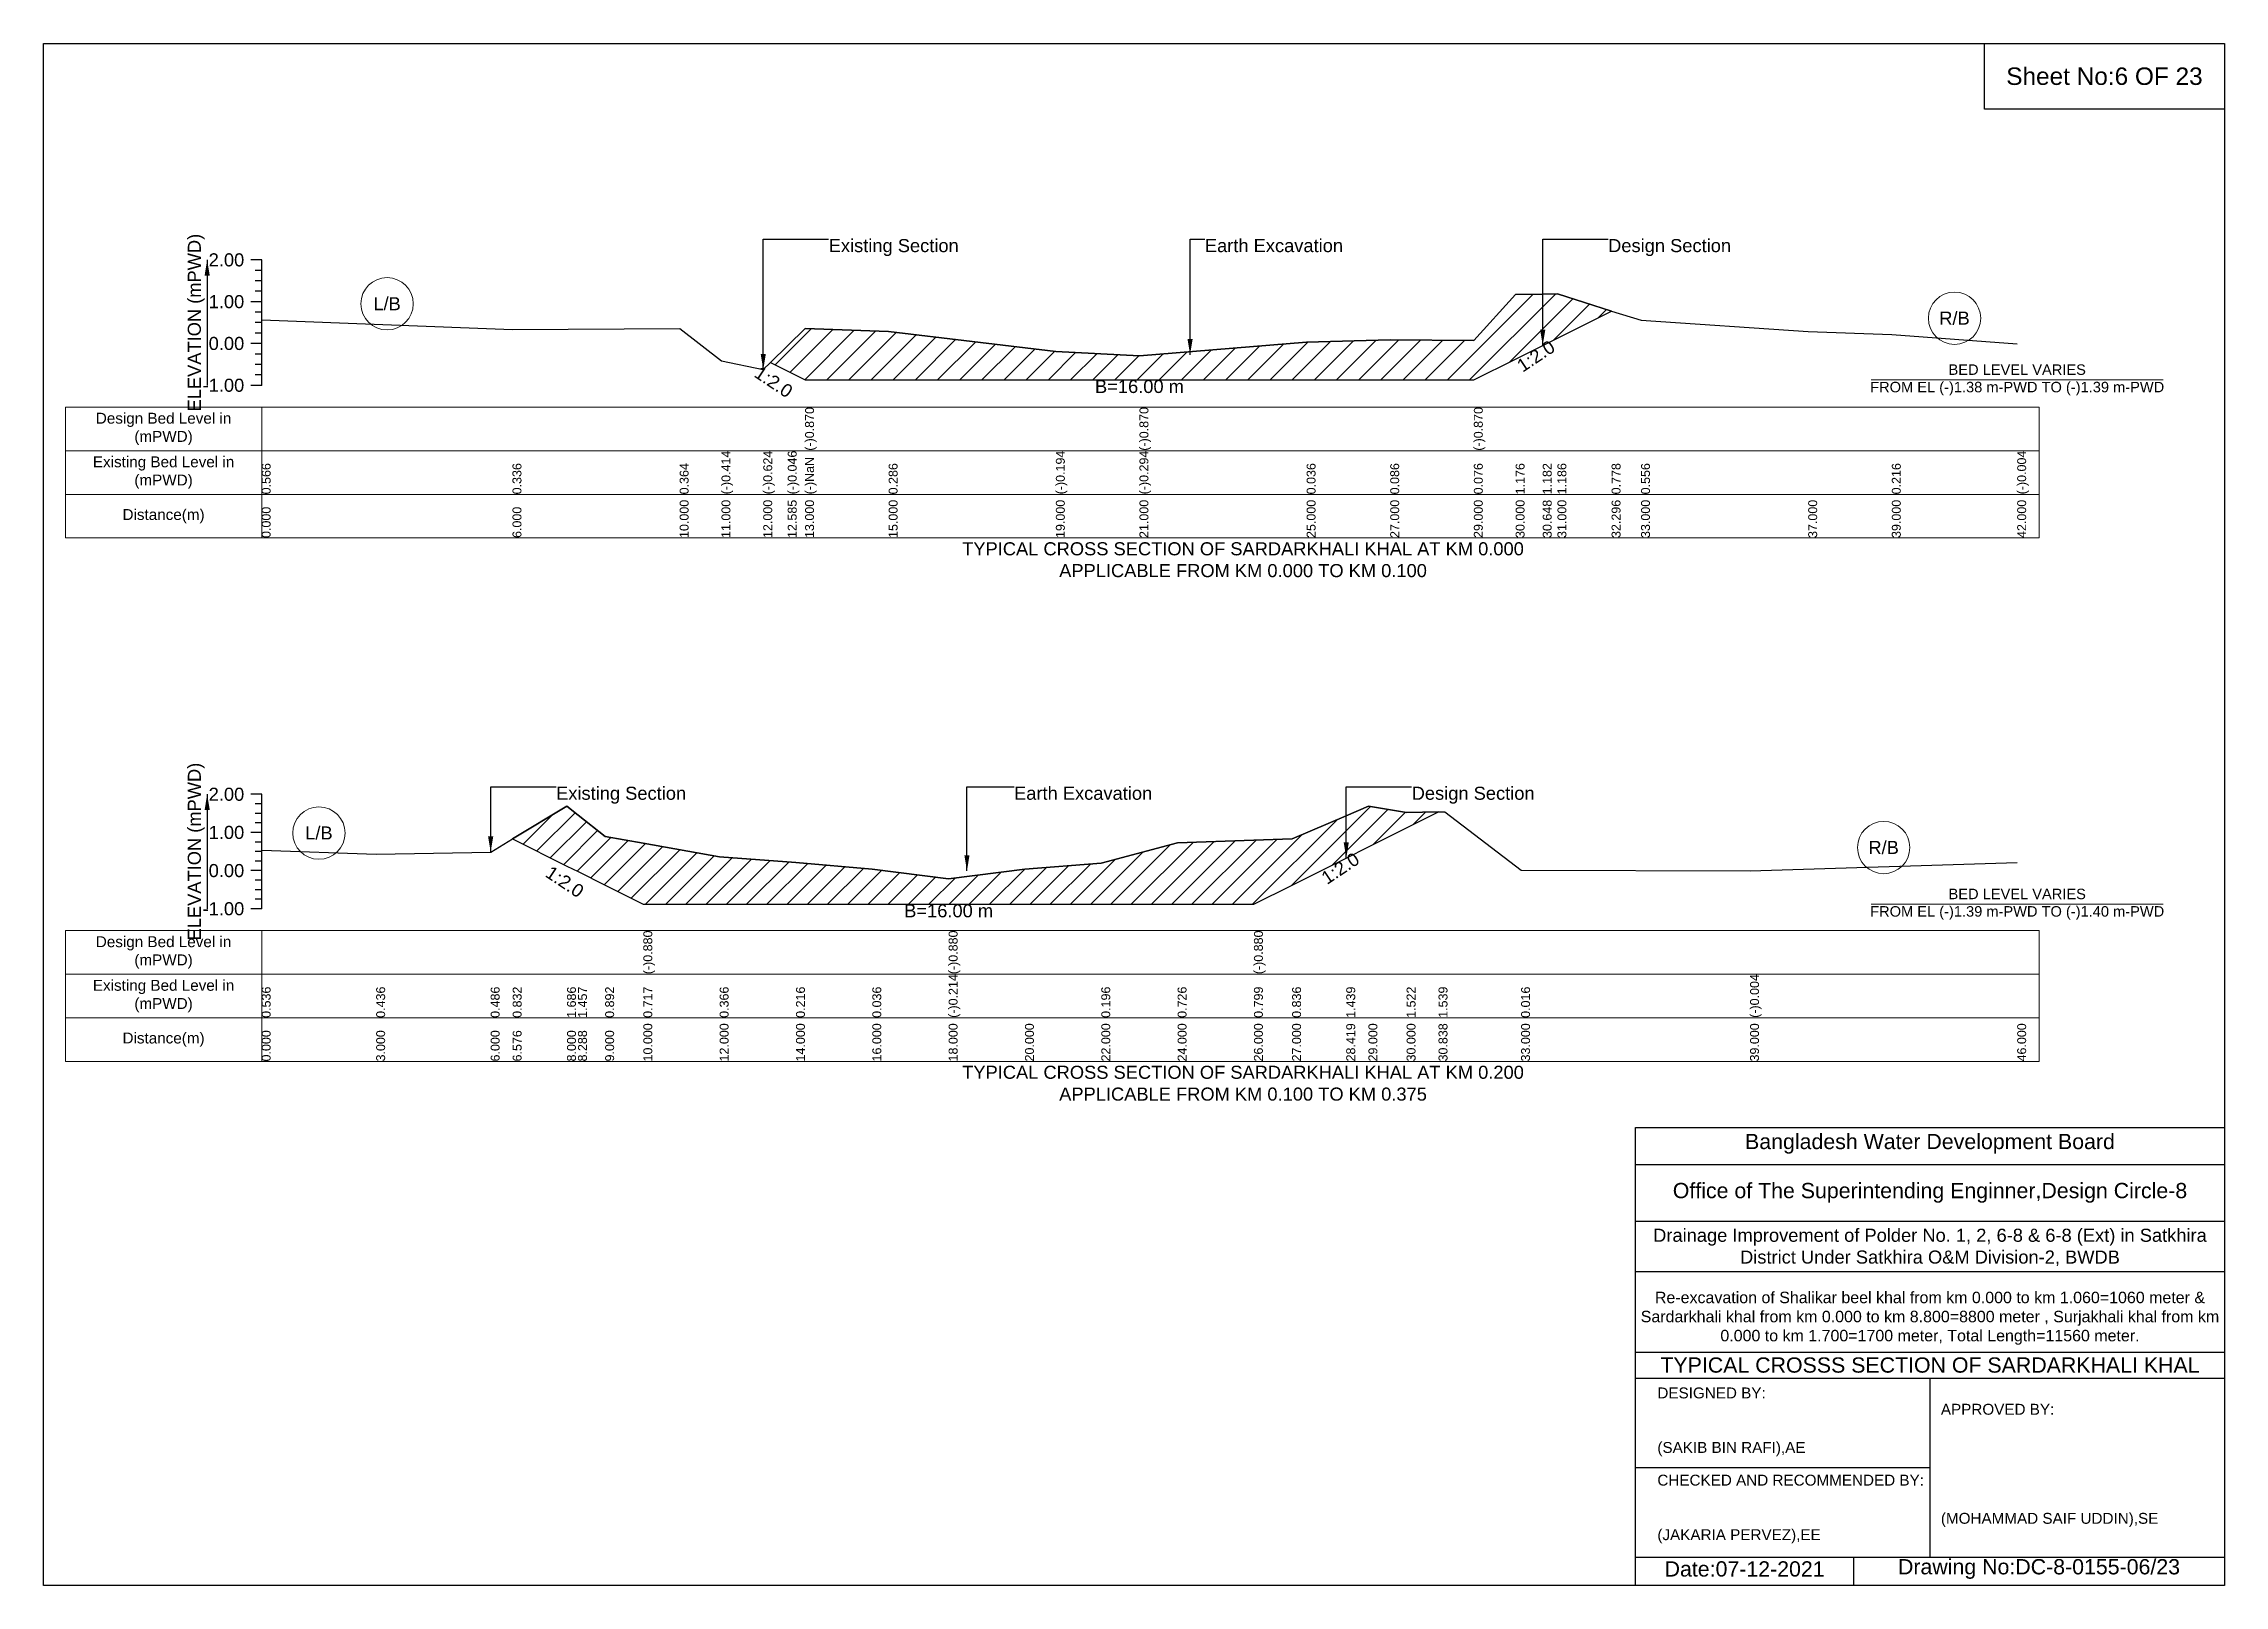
# Model space of a CAD drawing. Header units: inches. Extents: x 93000 to 506000, y -4242 to 0.
# Drawn here: x 150000 to 156000, y -4242 to 0 of the extents above; entities that cross this region are included whole.
import ezdxf

# ---------------------------------------------------------------- set-up
doc = ezdxf.new("R2010")
doc.units = ezdxf.units.IN
doc.header["$LTSCALE"] = 7
doc.header["$MEASUREMENT"] = 0
for name, color, linetype, lineweight in [('Cross section Data Border', 7, 'Continuous', 9), ('Cross Section Labels', 7, 'Continuous', 9), ('Existing_Bed_Level for Xsection', 7, 'Continuous', 25)]:
    doc.layers.add(name, color=color, linetype=linetype, lineweight=lineweight)
doc.styles.get("Standard").update_dxf_attribs({"font": 'arial.ttf'})
doc.dimstyles.get("Standard").update_dxf_attribs({"dimtxt": 0.18, "dimasz": 0.18, "dimexe": 0.18, "dimexo": 0.0625, "dimgap": 0.09, "dimtad": 0, "dimtih": 1, "dimtoh": 1, "dimdec": 4, "dimzin": 0, "dimdsep": 46, "dimtxsty": 'Standard', "dimcen": 0.09, "dimadec": 0, "dimazin": 0, "dimtfac": 1, "dimtdec": 4, "dimtofl": 0, "dimtmove": 0, "dimatfit": 3, "dimfxl": 1, "dimtolj": 1, "dimtzin": 0, "dimarcsym": 0})

msp = doc.modelspace()

# ---------------------------------------------------------------- texts
at = {"attachment_point": 5}
for s, insert, char_height in [('Sheet No:6 OF 23', (155670, -90), 48), ('Bangladesh Water Development Board', (155190, -3027), 42), ('Office of The Superintending Enginner,Design Circle-8', (155190, -3162), 42)]:
    msp.add_mtext(s, dxfattribs=dict(at, insert=insert, char_height=char_height))
for s, insert, char_height, width, attachment_point in [('Drainage Improvement of Polder No. 1, 2, 6-8 & 6-8 (Ext) in Satkhira District Under Satkhira O&M Division-2, BWDB', (155190, -3312), 36, 1680, 5), ('Re-excavation of Shalikar beel khal from km 0.000 to km 1.060=1060 meter & Sardarkhali khal from km 0.000 to km 8.800=8800 meter , Surjakhali khal from km 0.000 to km 1.700=1700 meter, Total Length=11560 meter.', (155190, -3507), 31.4683, 1620, 5), ('TYPICAL CROSSS SECTION OF SARDARKHALI KHAL', (155190, -3636), 42, 1680, 5), ('DESIGNED BY:^J^J^J(SAKIB BIN RAFI),AE', (154440, -3792), 30, 840, 4), ('APPROVED BY:^J^J^J^J^J^J(MOHAMMAD SAIF UDDIN),SE', (155220, -3912), 30, 840, 4), ('CHECKED AND RECOMMENDED BY:^J^J^J(JAKARIA PERVEZ),EE', (154440, -4032), 30, 840, 4), ('Date:07-12-2021', (154680, -4197), 42, 840, 5), ('Drawing No:DC-8-0155-06/23', (155490, -4197), 42, 1320, 5)]:
    msp.add_mtext(s, dxfattribs=dict(insert=insert, char_height=char_height, width=width, attachment_point=attachment_point))
at = {"layer": 'Cross section Data Border', "char_height": 30, "width": 480, "attachment_point": 5}
for s, insert in [('Design Bed Level in (mPWD)', (150330, -1060.2)), ('Existing Bed Level in (mPWD)', (150330, -1180.2)), ('Distance(m)', (150330, -1300.2)), ('Design Bed Level in (mPWD)', (150330, -2500.5)), ('Existing Bed Level in (mPWD)', (150330, -2620.5)), ('Distance(m)', (150330, -2740.5))]:
    msp.add_mtext(s, dxfattribs=dict(at, insert=insert))
at = {"layer": 'Cross Section Labels'}
for s, insert, char_height, attachment_point in [('Existing Section', (152160, -537.7), 36, 1), ('Earth Excavation', (153195, -537.7), 36, 1), ('Design Section', (154304.5, -537.7), 36, 1), ('L/B', (150945, -715.9), 36, 5), ('R/B', (155257.5, -755.5), 36, 5), ('BED LEVEL VARIES ^JFROM EL (-)1.38 m-PWD TO (-)1.39 m-PWD', (155430, -925.3), 28.8, 5), ('B=16.00 m', (153015, -925.3), 36, 2), ('TYPICAL CROSS SECTION OF SARDARKHALI KHAL AT KM 0.000^JAPPLICABLE FROM KM 0.000 TO KM 0.100', (153300, -1420.2), 36, 5), ('Existing Section', (151410, -2044.5), 36, 1), ('Earth Excavation', (152670, -2044.5), 36, 1), ('Design Section', (153764, -2044.5), 36, 1), ('L/B', (150757.5, -2172), 36, 5), ('R/B', (155062.5, -2211.9), 36, 5), ('BED LEVEL VARIES ^JFROM EL (-)1.39 m-PWD TO (-)1.40 m-PWD', (155430, -2367.9), 28.8, 5), ('B=16.00 m', (152490, -2367.9), 36, 2), ('TYPICAL CROSS SECTION OF SARDARKHALI KHAL AT KM 0.200^JAPPLICABLE FROM KM 0.100 TO KM 0.375', (153300, -2860.5), 36, 5)]:
    msp.add_mtext(s, dxfattribs=dict(at, insert=insert, char_height=char_height, attachment_point=attachment_point))
at = {"layer": 'Cross Section Labels', "char_height": 36, "attachment_point": 2}
for insert, rotation in [((154095.8, -844.9), 33.69007), ((152018.6, -915.8), 326.30993), ((151444, -2291.2), 326.30993), ((153557.7, -2254.1), 33.69007)]:
    msp.add_mtext('1:2.0', dxfattribs=dict(at, insert=insert, rotation=rotation))
at = {"layer": 'Existing_Bed_Level for Xsection', "rotation": 90}
for s, insert, char_height, attachment_point in [('ELEVATION (mPWD)', (150420, -767.7), 36, 5), ('(-)0.870', (152095, -1120.2), 24.6, 1), ('(-)0.870', (153015, -1120.2), 24.6, 1), ('(-)0.870', (153935, -1120.2), 24.6, 1), ('(-)0.414', (151865, -1240.2), 24.6, 1), ('(-)0.624', (151980, -1240.2), 24.6, 1), ('(-)0.046', (152047.3, -1240.2), 24.6, 1), ('(-)NaN', (152095, -1240.2), 24.6, 1), ('(-)0.194', (152785, -1240.2), 24.6, 1), ('(-)0.294', (153015, -1240.2), 24.6, 1), ('(-)0.004', (155430, -1240.2), 24.6, 1), ('0.566', (150600, -1240.2), 24.6, 1), ('0.336', (151290, -1240.2), 24.6, 1), ('0.364', (151750, -1240.2), 24.6, 1), ('0.286', (152325, -1240.2), 24.6, 1), ('0.036', (153475, -1240.2), 24.6, 1), ('0.086', (153705, -1240.2), 24.6, 1), ('0.076', (153935, -1240.2), 24.6, 1), ('1.176', (154050, -1240.2), 24.6, 1), ('1.182', (154124.5, -1240.2), 24.6, 1), ('1.186', (154165, -1240.2), 24.6, 1), ('0.778', (154314, -1240.2), 24.6, 1), ('0.556', (154395, -1240.2), 24.6, 1), ('0.216', (155085, -1240.2), 24.6, 1), ('10.000', (151750, -1360.2), 24.6, 1), ('11.000', (151865, -1360.2), 24.6, 1), ('12.000', (151980, -1360.2), 24.6, 1), ('12.585', (152047.3, -1360.2), 24.6, 1), ('13.000', (152095, -1360.2), 24.6, 1), ('15.000', (152325, -1360.2), 24.6, 1), ('19.000', (152785, -1360.2), 24.6, 1), ('21.000', (153015, -1360.2), 24.6, 1), ('25.000', (153475, -1360.2), 24.6, 1), ('27.000', (153705, -1360.2), 24.6, 1), ('29.000', (153935, -1360.2), 24.6, 1), ('30.000', (154050, -1360.2), 24.6, 1), ('30.648', (154124.5, -1360.2), 24.6, 1), ('31.000', (154165, -1360.2), 24.6, 1), ('32.296', (154314, -1360.2), 24.6, 1), ('33.000', (154395, -1360.2), 24.6, 1), ('37.000', (154855, -1360.2), 24.6, 1), ('39.000', (155085, -1360.2), 24.6, 1), ('42.000', (155430, -1360.2), 24.6, 1), ('0.000', (150600, -1360.2), 24.6, 1), ('6.000', (151290, -1360.2), 24.6, 1), ('ELEVATION (mPWD)', (150420, -2223), 36, 5), ('(-)0.880', (151650, -2560.5), 24.6, 1), ('(-)0.880', (152490, -2560.5), 24.6, 1), ('(-)0.880', (153330, -2560.5), 24.6, 1), ('(-)0.214', (152490, -2680.5), 24.6, 1), ('(-)0.004', (154695, -2680.5), 24.6, 1), ('0.536', (150600, -2680.5), 24.6, 1), ('0.436', (150915, -2680.5), 24.6, 1), ('0.486', (151230, -2680.5), 24.6, 1), ('0.832', (151290.5, -2680.5), 24.6, 1), ('1.686', (151440, -2680.5), 24.6, 1), ('1.457', (151470.3, -2680.5), 24.6, 1), ('0.892', (151545, -2680.5), 24.6, 1), ('0.717', (151650, -2680.5), 24.6, 1), ('0.366', (151860, -2680.5), 24.6, 1), ('0.216', (152070, -2680.5), 24.6, 1), ('0.036', (152280, -2680.5), 24.6, 1), ('0.196', (152910, -2680.5), 24.6, 1), ('0.726', (153120, -2680.5), 24.6, 1), ('0.799', (153330, -2680.5), 24.6, 1), ('0.836', (153435, -2680.5), 24.6, 1), ('1.439', (153584, -2680.5), 24.6, 1), ('1.522', (153750, -2680.5), 24.6, 1), ('1.539', (153837.9, -2680.5), 24.6, 1), ('0.016', (154065, -2680.5), 24.6, 1), ('10.000', (151650, -2800.5), 24.6, 1), ('12.000', (151860, -2800.5), 24.6, 1), ('14.000', (152070, -2800.5), 24.6, 1), ('16.000', (152280, -2800.5), 24.6, 1), ('18.000', (152490, -2800.5), 24.6, 1), ('20.000', (152700, -2800.5), 24.6, 1), ('22.000', (152910, -2800.5), 24.6, 1), ('24.000', (153120, -2800.5), 24.6, 1), ('26.000', (153330, -2800.5), 24.6, 1), ('27.000', (153435, -2800.5), 24.6, 1), ('28.419', (153584, -2800.5), 24.6, 1), ('29.000', (153645, -2800.5), 24.6, 1), ('30.000', (153750, -2800.5), 24.6, 1), ('30.838', (153837.9, -2800.5), 24.6, 1), ('33.000', (154065, -2800.5), 24.6, 1), ('39.000', (154695, -2800.5), 24.6, 1), ('46.000', (155430, -2800.5), 24.6, 1), ('0.000', (150600, -2800.5), 24.6, 1), ('3.000', (150915, -2800.5), 24.6, 1), ('6.000', (151230, -2800.5), 24.6, 1), ('6.576', (151290.5, -2800.5), 24.6, 1), ('8.000', (151440, -2800.5), 24.6, 1), ('8.288', (151470.3, -2800.5), 24.6, 1), ('9.000', (151545, -2800.5), 24.6, 1)]:
    msp.add_mtext(s, dxfattribs=dict(at, insert=insert, char_height=char_height, attachment_point=attachment_point))
at = {"layer": 'Existing_Bed_Level for Xsection', "char_height": 36, "attachment_point": 6}
for s, insert in [('2.00', (150552, -595.2)), ('1.00', (150552, -710.2)), ('0.00', (150552, -825.2)), ('-1.00', (150552, -940.2)), ('2.00', (150552, -2065.5)), ('1.00', (150552, -2170.5)), ('0.00', (150552, -2275.5)), ('-1.00', (150552, -2380.5))]:
    msp.add_mtext(s, dxfattribs=dict(at, insert=insert))

# ---------------------------------------------------------------- hatches: boundary and pattern name
at = {"layer": 'Existing_Bed_Level for Xsection'}
h = msp.add_hatch(dxfattribs=at)
h.set_pattern_fill('ANSI31', color=256, scale=345, style=0)
h.paths.add_polyline_path([(151999.6, -877.6), (152047.3, -901.4), (152095, -925.3), (152325, -925.3), (152785, -925.3), (153015, -925.3), (153475, -925.3), (153705, -925.3), (153935, -925.3), (154050, -867.8), (154124.5, -830.5), (154165, -810.3), (154314, -735.8), (154165, -688.9), (154124.5, -689.3), (154050, -690), (153935, -816.5), (153705, -815.4), (153475, -821.1), (153015, -859), (152785, -847.5), (152325, -792.4), (152095, -783.4), (152047.3, -830.5)])
h = msp.add_hatch(dxfattribs=at)
h.set_pattern_fill('ANSI31', color=256, scale=315, style=0)
h.paths.add_polyline_path([(151290.5, -2188.2), (151440, -2262.9), (151470.3, -2278.1), (151545, -2315.4), (151650, -2367.9), (151860, -2367.9), (152070, -2367.9), (152280, -2367.9), (152490, -2367.9), (152700, -2367.9), (152910, -2367.9), (153120, -2367.9), (153330, -2367.9), (153435, -2315.4), (153584, -2240.9), (153645, -2210.4), (153750, -2157.9), (153837.9, -2114), (153750, -2115.7), (153645, -2098.5), (153584, -2124.4), (153435, -2187.8), (153330, -2191.6), (153120, -2199.3), (152910, -2254.9), (152700, -2271.8), (152490, -2298), (152280, -2271.8), (152070, -2252.8), (151860, -2237.1), (151650, -2200.3), (151545, -2181.9), (151470.3, -2122.5), (151440, -2098.5)])

# ---------------------------------------------------------------- linework, layer by layer
for points in [[(150000, 0), (156000, 0), (156000, -4242), (150000, -4242)], [(155340, 0), (156000, 0), (156000, -180), (155340, -180)]]:
    msp.add_lwpolyline(points, close=True)
for points in [[(154380, -4242), (154380, -2982), (156000, -2982)], [(154380, -3084), (156000, -3084)], [(154380, -3240), (156000, -3240)], [(154380, -3378), (156000, -3378)], [(154380, -3600), (156000, -3600)], [(154380, -3672), (156000, -3672)], [(155190, -3672), (155190, -4164)], [(154380, -3918), (155190, -3918)], [(154380, -4164), (156000, -4164)], [(154980, -4164), (154980, -4242)]]:
    msp.add_lwpolyline(points)
at = {"layer": 'Cross section Data Border'}
for points in [[(150060, -1000.2), (155490, -1000.2), (155490, -1360.2), (150060, -1360.2)], [(150060, -2440.5), (155490, -2440.5), (155490, -2800.5), (150060, -2800.5)]]:
    msp.add_lwpolyline(points, close=True, dxfattribs=at)
for points in [[(150600, -1000.2), (150600, -1360.2)], [(150060, -1120.2), (155490, -1120.2)], [(150060, -1240.2), (155490, -1240.2)], [(150600, -2440.5), (150600, -2800.5)], [(150060, -2560.5), (155490, -2560.5)], [(150060, -2680.5), (155490, -2680.5)]]:
    msp.add_lwpolyline(points, dxfattribs=at)
at = {"layer": 'Cross Section Labels'}
for points in [[(155028.1, -925.3), (155831.9, -925.3)], [(155028.1, -2367.9), (155831.9, -2367.9)]]:
    msp.add_lwpolyline(points, dxfattribs=at)
for centre in [(150945, -715.9), (155257.5, -755.5), (150757.5, -2172), (155062.5, -2211.9)]:
    msp.add_circle(centre, 72, dxfattribs=at)
at = {"layer": 'Existing_Bed_Level for Xsection'}
for points in [[(150600, -595.2), (150570, -595.2)], [(150600, -940.2), (150600, -825.2), (150600, -710.2), (150600, -595.2)], [(150600, -624), (150582, -624)], [(150600, -652.7), (150582, -652.7)], [(150600, -710.2), (150570, -710.2)], [(150600, -681.5), (150582, -681.5)], [(150600, -760.1), (151290, -786.6), (151750, -783.4), (151865, -872.9), (151980, -897), (151999.6, -877.6), (152047.3, -830.5), (152095, -783.4), (152095, -783.4), (152325, -792.4), (152785, -847.5), (153015, -859), (153015, -859), (153475, -821.1), (153705, -815.4), (153935, -816.5), (153935, -816.5), (154050, -690), (154124.5, -689.3), (154165, -688.9), (154314, -735.8), (154395, -761.3), (154855, -792.4), (155085, -800.4), (155430, -825.7)], [(150600, -739), (150582, -739)], [(150600, -767.7), (150582, -767.7)], [(150600, -825.2), (150570, -825.2)], [(150600, -796.5), (150582, -796.5)], [(150600, -854), (150582, -854)], [(150600, -882.7), (150582, -882.7)], [(150600, -940.2), (150570, -940.2)], [(150600, -911.5), (150582, -911.5)], [(150600, -2065.5), (150570, -2065.5)], [(150600, -2091.8), (150582, -2091.8)], [(150600, -2380.5), (150600, -2275.5), (150600, -2170.5), (150600, -2065.5)], [(150600, -2219.2), (150915, -2229.8), (151230, -2224.5), (151290.5, -2188.2), (151440, -2098.5), (151470.3, -2122.5), (151545, -2181.9), (151650, -2200.3), (151650, -2200.3), (151860, -2237.1), (152070, -2252.8), (152280, -2271.8), (152490, -2298), (152490, -2298), (152700, -2271.8), (152910, -2254.9), (153120, -2199.3), (153330, -2191.6), (153330, -2191.6), (153435, -2187.8), (153584, -2124.4), (153645, -2098.5), (153750, -2115.7), (153837.9, -2114), (153855, -2113.6), (154065, -2273.8), (154695, -2275.9), (155430, -2252.8)], [(150600, -2118), (150582, -2118)], [(150600, -2144.3), (150582, -2144.3)], [(150600, -2170.5), (150570, -2170.5)], [(150600, -2196.8), (150582, -2196.8)], [(150600, -2275.5), (150570, -2275.5)], [(150600, -2223), (150582, -2223)], [(150600, -2249.3), (150582, -2249.3)], [(150600, -2301.8), (150582, -2301.8)], [(150600, -2328), (150582, -2328)], [(150600, -2380.5), (150570, -2380.5)], [(150600, -2354.3), (150582, -2354.3)]]:
    msp.add_lwpolyline(points, dxfattribs=at)
for points in [[(151999.6, -877.6), (152047.3, -901.4), (152095, -925.3), (152095, -925.3), (152325, -925.3), (152785, -925.3), (153015, -925.3), (153015, -925.3), (153475, -925.3), (153705, -925.3), (153935, -925.3), (153935, -925.3), (154050, -867.8), (154124.5, -830.5), (154165, -810.3), (154314, -735.8), (154165, -688.9), (154124.5, -689.3), (154050, -690), (153935, -816.5), (153935, -816.5), (153705, -815.4), (153475, -821.1), (153015, -859), (153015, -859), (152785, -847.5), (152325, -792.4), (152095, -783.4), (152095, -783.4), (152047.3, -830.5)], [(151290.5, -2188.2), (151440, -2262.9), (151470.3, -2278.1), (151545, -2315.4), (151650, -2367.9), (151650, -2367.9), (151860, -2367.9), (152070, -2367.9), (152280, -2367.9), (152490, -2367.9), (152490, -2367.9), (152700, -2367.9), (152910, -2367.9), (153120, -2367.9), (153330, -2367.9), (153330, -2367.9), (153435, -2315.4), (153584, -2240.9), (153645, -2210.4), (153750, -2157.9), (153837.9, -2114), (153837.9, -2114), (153837.9, -2114), (153750, -2115.7), (153645, -2098.5), (153584, -2124.4), (153435, -2187.8), (153330, -2191.6), (153330, -2191.6), (153120, -2199.3), (152910, -2254.9), (152700, -2271.8), (152490, -2298), (152490, -2298), (152280, -2271.8), (152070, -2252.8), (151860, -2237.1), (151650, -2200.3), (151650, -2200.3), (151545, -2181.9), (151470.3, -2122.5), (151440, -2098.5)]]:
    msp.add_lwpolyline(points, close=True, dxfattribs=at)

msp.set_redraw_order([(e.dxf.handle, doc.entitydb.next_handle()) for e in msp.query("TEXT MTEXT ATTDEF DIMENSION ARC_DIMENSION")])  # texts and dimensions are drawn at this point

# ---------------------------------------------------------------- leaders
at = {"layer": 'Cross Section Labels', "annotation_type": 0, "has_hookline": 1, "hookline_direction": 0}
for points, text_width in [([(151980, -897), (151980, -537.7), (152159.9, -537.7)], 350.4), ([(153154.3, -855.9), (153154.3, -537.7), (153194.9, -537.7)], 372.7), ([(154124.5, -830.5), (154124.5, -537.7), (154304.4, -537.7)], 330.9), ([(151230, -2224.5), (151230, -2044.5), (151409.9, -2044.5)], 350.4), ([(152540.4, -2276.2), (152540.4, -2044.5), (152669.9, -2044.5)], 372.7), ([(153584, -2240.9), (153584, -2044.5), (153763.9, -2044.5)], 330.9)]:
    msp.add_leader(points, dimstyle='Standard', override={"dimasz": 43.2}, dxfattribs=dict(at, text_width=text_width))
at = {"layer": 'Existing_Bed_Level for Xsection'}
for points in [[(150450, -595.2), (150450, -940.2)], [(150450, -2065.5), (150450, -2380.5)]]:
    msp.add_leader(points, dimstyle='Standard', override={"dimasz": 43.2}, dxfattribs=at)

doc.saveas('drawing.dxf')
